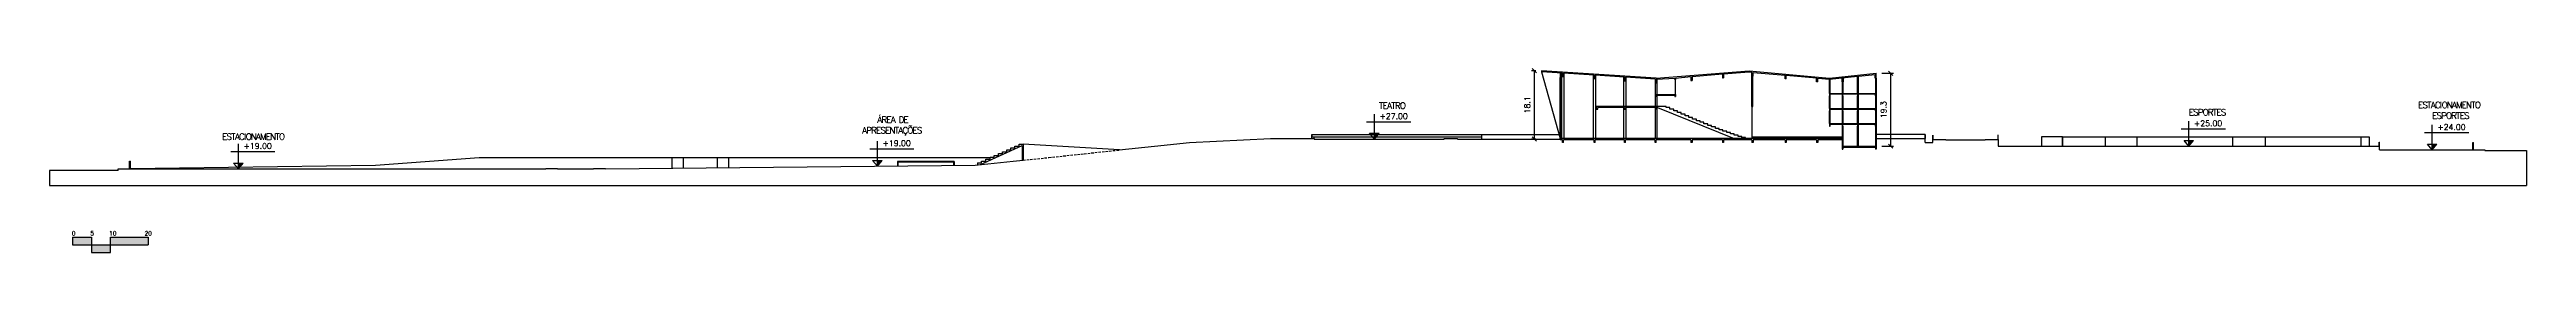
# Model space of a CAD drawing. Header units: millimetres. Extents: x 55520 to 96084, y -58491 to -49645.
# Drawn here: x 72816 to 73470, y -51038 to -50989 of the extents above; entities that cross this region are included whole.
import ezdxf
from ezdxf.enums import TextEntityAlignment as Align

# ---------------------------------------------------------------- set-up
doc = ezdxf.new("R2010")
doc.units = ezdxf.units.MM
doc.header["$PDMODE"] = 35
doc.linetypes.add('HIDDEN', pattern=[9.525, 6.35, -3.175])
for name, color, linetype in [('Alvenaria Corte', 30, 'Continuous'), ('Alvenaria Vista', 40, 'Continuous'), ('ARQ-COTAS', 1, 'Continuous'), ('ARQ-SÍMBOLOS', 2, 'Continuous'), ('ARQ-TEXTO2', 2, 'Continuous'), ('Cinza', 9, 'Continuous'), ('Esquadrias', 241, 'Continuous'), ('Linha Fina', 100, 'Continuous'), ('Pilares', 181, 'Continuous'), ('VPORTS', 7, 'Continuous')]:
    doc.layers.add(name, color=color, linetype=linetype)
doc.styles.add('ROMANS', font='romans.shx')
doc.styles.add('Romans_Anot', font='romans.shx')
doc.dimstyles.new('Escala 1-750', dxfattribs={"dimscale": 7.5, "dimtxt": 0.2, "dimasz": 0.15, "dimexe": 0.1, "dimexo": 0.2, "dimgap": 0.15, "dimtad": 1, "dimzin": 4, "dimdsep": 46, "dimtxsty": 'Romans_Anot', "dimblk": 'OBLIQUE', "dimcen": 0.25, "dimclrd": 256, "dimclre": 256, "dimclrt": 2, "dimadec": 0, "dimazin": 0, "dimtfac": 1, "dimtix": 1, "dimtmove": 2, "dimatfit": 3, "dimfxl": 1, "dimtfillclr": 256, "dimlwd": -1, "dimlwe": -1, "dimarcsym": 0})

# ---------------------------------------------------------------- blocks, each defined once
blk = doc.blocks.new('Escala')
at = {"layer": 'Linha Fina'}
h = blk.add_hatch(color=256, dxfattribs=at)
h.dxf.hatch_style = 1
h.paths.add_polyline_path([(40663.48, -39178.74), (40663.48, -39180.74), (40673.48, -39180.74), (40673.48, -39178.74)])
h.paths.add_polyline_path([(40663.48, -39182.74), (40663.48, -39180.74), (40658.48, -39180.74), (40658.48, -39182.74)])
h.paths.add_polyline_path([(40658.48, -39180.74), (40658.48, -39178.74), (40653.48, -39178.74), (40653.48, -39180.74)])
for p, q in [((40653.48, -39178.74), (40658.48, -39178.74)), ((40653.48, -39178.74), (40653.48, -39180.74)), ((40653.48, -39180.74), (40673.48, -39180.74)), ((40658.48, -39178.74), (40658.48, -39180.74)), ((40658.48, -39180.74), (40658.48, -39182.74)), ((40663.48, -39180.74), (40663.48, -39178.74)), ((40663.48, -39178.74), (40673.48, -39178.74)), ((40663.48, -39182.74), (40663.48, -39180.74)), ((40673.48, -39178.74), (40673.48, -39180.74)), ((40658.48, -39182.74), (40663.48, -39182.74))]:
    blk.add_line(p, q, dxfattribs=at)
at = {"layer": 'ARQ-TEXTO2', "attachment_point": 1, "style": 'ROMANS'}
for s, insert, char_height in [('0', (40653.28, -39177.13), 1.12), ('5', (40658.15, -39177.13), 1.12), ('10', (40663.14, -39177.13), 1.125), ('20', (40672.49, -39177.13), 1.125)]:
    blk.add_mtext(s, dxfattribs=dict(at, insert=insert, char_height=char_height))
blk = doc.blocks.new('Nível_Fachada')
at = {"layer": 'ARQ-SÍMBOLOS'}
h = blk.add_hatch(color=1, dxfattribs=at)
h.dxf.hatch_style = 1
h.paths.add_polyline_path([(0.167, 0.202), (0, 0.202), (0, 0)])
at = {"layer": 'ARQ-SÍMBOLOS', "color": 1}
for p, q in [((0, 0), (0, 0.884)), ((-0.271, 0.613), (1.29, 0.613)), ((-0.167, 0.202), (0.167, 0.202)), ((0, 0), (-0.167, 0.202)), ((0, 0), (0.167, 0.202))]:
    blk.add_line(p, q, dxfattribs=at)
at = {"layer": 'ARQ-TEXTO2', "style": 'ROMANS'}
blk.add_attdef('NIVEL-ACABADO', text='', height=0.2, dxfattribs=at).set_placement((0.182, 0.647), align=Align.BOTTOM_LEFT)
blk = doc.blocks.new('_Oblique')
at = {"color": 0, "linetype": 'ByBlock', "lineweight": -2}
blk.add_line((-0.5, -0.5), (0.5, 0.5), dxfattribs=at)
blk = doc.blocks.new('*D28')
at = {"layer": 'ARQ-COTAS', "transparency": 16777216}
for p, q in [((73208.53, -50989.82), (73207.41, -50989.82)), ((73208.16, -50989.82), (73208.16, -51007.92)), ((73208.53, -51007.92), (73207.41, -51007.92))]:
    blk.add_line(p, q, dxfattribs=at)
at = {"layer": 'Defpoints', "color": 0, "transparency": 16777216}
for p in [(73210.03, -50989.82), (73208.16, -51007.92), (73210.03, -51007.92)]:
    blk.add_point(p, dxfattribs=at)
at = {"layer": 'ARQ-COTAS', "transparency": 16777216, "xscale": 1.125, "yscale": 1.125, "zscale": 1.125}
for p, rotation in [((73208.16, -50989.82), 90), ((73208.16, -51007.92), 270)]:
    blk.add_blockref('_Oblique', p, dxfattribs=dict(at, rotation=rotation))
at = {"layer": 'ARQ-COTAS', "color": 2, "transparency": 16777216, "insert": (73206.29, -50998.87), "char_height": 1.5, "attachment_point": 5, "rotation": 90, "style": 'Romans_Anot'}
blk.add_mtext('18.1', dxfattribs=at)
blk = doc.blocks.new('*D29')
at = {"layer": 'ARQ-COTAS', "transparency": 16777216}
for p, q in [((73300.06, -50990.49), (73303.1, -50990.49)), ((73302.35, -50990.49), (73302.35, -51009.82)), ((73300.06, -51009.82), (73303.1, -51009.82))]:
    blk.add_line(p, q, dxfattribs=at)
at = {"layer": 'Defpoints', "color": 0, "transparency": 16777216}
for p in [(73298.56, -50990.49), (73298.56, -51009.82), (73302.35, -51009.82)]:
    blk.add_point(p, dxfattribs=at)
at = {"layer": 'ARQ-COTAS', "transparency": 16777216, "xscale": 1.125, "yscale": 1.125, "zscale": 1.125}
for p, rotation in [((73302.35, -50990.49), 90), ((73302.35, -51009.82), 270)]:
    blk.add_blockref('_Oblique', p, dxfattribs=dict(at, rotation=rotation))
at = {"layer": 'ARQ-COTAS', "color": 2, "transparency": 16777216, "insert": (73300.48, -51000.15), "char_height": 1.5, "attachment_point": 5, "rotation": 90, "style": 'Romans_Anot'}
blk.add_mtext('19.3', dxfattribs=at)

msp = doc.modelspace()

# ---------------------------------------------------------------- linework, layer by layer
at = {"layer": 'Alvenaria Corte'}
for p, q in [((73215.029, -50990.4), (73215.029, -50991.63)), ((73215.229, -50990.413), (73215.229, -50991.63)), ((73265.703, -50999.316), (73265.703, -50991.229)), ((73265.903, -50999.316), (73265.903, -50991.229)), ((73215.229, -50991.63), (73215.029, -50991.63)), ((73286.178, -50995.816), (73286.178, -50992.067)), ((73286.178, -50999.816), (73286.178, -50996.466)), ((73286.378, -50995.816), (73286.378, -50992.045)), ((73286.378, -50999.816), (73286.378, -50996.466)), ((73289.515, -50991.738), (73289.515, -50995.816)), ((73289.515, -50996.466), (73289.515, -50999.816)), ((73289.715, -50992.718), (73289.715, -50995.816)), ((73289.715, -50996.466), (73289.715, -50999.816)), ((73293.615, -50995.816), (73293.615, -50992.279)), ((73293.615, -50999.816), (73293.615, -50996.466)), ((73293.815, -50995.816), (73293.815, -50992.279)), ((73293.815, -50999.816), (73293.815, -50996.466)), ((73298.365, -50991.757), (73298.365, -50995.816)), ((73298.365, -50996.466), (73298.365, -50999.816)), ((73298.565, -50991.757), (73298.565, -50995.816)), ((73298.565, -50996.466), (73298.565, -50999.816)), ((73265.703, -50999.316), (73265.903, -50999.316)), ((73286.178, -51003.816), (73286.178, -51000.466)), ((73286.378, -51003.816), (73286.378, -51000.466)), ((73289.515, -51000.466), (73289.515, -51003.816)), ((73289.515, -51004.466), (73289.515, -51007.816)), ((73289.715, -51000.466), (73289.715, -51003.816)), ((73289.715, -51004.466), (73289.715, -51007.816)), ((73293.615, -51003.816), (73293.615, -51000.466)), ((73293.615, -51009.816), (73293.615, -51004.466)), ((73293.815, -51003.816), (73293.815, -51000.466)), ((73293.815, -51009.816), (73293.815, -51004.466)), ((73298.365, -51000.466), (73298.365, -51003.816)), ((73298.365, -51004.466), (73298.365, -51009.816)), ((73298.565, -51000.466), (73298.565, -51003.816)), ((73298.565, -51004.466), (73298.565, -51009.816)), ((73149.339, -51007.816), (73149.339, -51007.316)), ((73149.339, -51007.316), (73150.001, -51007.316)), ((73150.001, -51007.816), (73150.001, -51007.316)), ((73265.703, -51007.316), (73286.178, -51007.316)), ((73265.703, -51007.316), (73265.703, -51007.816)), ((73265.903, -51007.516), (73265.903, -51007.816)), ((73265.903, -51007.516), (73285.978, -51007.516)), ((73285.978, -51007.516), (73285.978, -51007.816)), ((73286.178, -51007.316), (73286.178, -51007.816)), ((73347.777, -51007.316), (73347.827, -51007.316)), ((73347.777, -51009.816), (73347.777, -51007.316)), ((73347.827, -51009.816), (73347.827, -51007.316)), ((73359.1, -51007.316), (73359.15, -51007.316)), ((73359.1, -51009.816), (73359.1, -51007.316)), ((73359.15, -51009.816), (73359.15, -51007.316)), ((73367.461, -51007.316), (73367.511, -51007.316)), ((73367.461, -51009.816), (73367.461, -51007.316)), ((73367.511, -51009.816), (73367.511, -51007.316)), ((73392.756, -51007.316), (73392.806, -51007.316)), ((73392.756, -51009.816), (73392.756, -51007.316)), ((73392.806, -51009.816), (73392.806, -51007.316)), ((73401.404, -51007.316), (73401.454, -51007.316)), ((73401.404, -51009.816), (73401.404, -51007.316)), ((73401.454, -51009.816), (73401.454, -51007.316)), ((73426.698, -51007.316), (73426.748, -51007.316)), ((73426.698, -51009.816), (73426.698, -51007.316)), ((73426.748, -51009.816), (73426.748, -51007.316)), ((73456.187, -51008.816), (73456.387, -51008.816)), ((73456.187, -51010.816), (73456.187, -51008.816)), ((73456.387, -51010.816), (73456.387, -51008.816)), ((72836.908, -51013.816), (72837.108, -51013.816)), ((72836.908, -51015.816), (72836.908, -51013.816)), ((72837.108, -51015.816), (72837.108, -51013.816)), ((72854.771, -51015.716), (72854.871, -51015.716)), ((72854.771, -51015.716), (72854.771, -51015.816)), ((72854.871, -51015.716), (72854.871, -51015.816))]:
    msp.add_line(p, q, dxfattribs=at)
at = {"layer": 'Alvenaria Vista'}
for p, q in [((73210.104, -50990.071), (73215.029, -51007.816)), ((73215.429, -51007.816), (73215.429, -50990.426)), ((73216.029, -51007.816), (73216.029, -50990.466)), ((73223.817, -51007.816), (73223.817, -50990.96)), ((73224.417, -51007.816), (73224.417, -50991)), ((73231.817, -50999.316), (73231.817, -50991.493)), ((73232.417, -50999.316), (73232.417, -50991.533)), ((73240.117, -50992.046), (73240.117, -51007.816)), ((73240.517, -50992.058), (73240.517, -50996.116)), ((73240.517, -50996.266), (73240.517, -50999.316)), ((73231.817, -51000.166), (73231.817, -50999.516)), ((73231.817, -51007.816), (73231.817, -51000.216)), ((73232.417, -51000.166), (73232.417, -50999.516)), ((73232.417, -51007.816), (73232.417, -51000.216)), ((73240.517, -50999.516), (73240.517, -51007.816)), ((73265.703, -50999.316), (73265.703, -51007.316)), ((73286.178, -51007.316), (73289.515, -51007.316))]:
    msp.add_line(p, q, dxfattribs=at)
at = {"layer": 'Cinza'}
for p, q in [((73149.389, -51006.716), (73214.724, -51006.716)), ((73150.001, -51007.316), (73194.168, -51007.316)), ((73194.168, -51006.716), (73194.168, -51007.916)), ((73311.435, -51006.716), (73298.565, -51006.716)), ((73359.15, -51007.316), (73367.461, -51007.316)), ((73392.806, -51007.316), (73401.404, -51007.316)), ((72833.9, -51015.816), (72836.908, -51015.772)), ((72980.194, -51012.816), (72980.194, -51015.637)), ((72983.197, -51012.816), (72983.197, -51015.606)), ((72992.231, -51012.816), (72992.231, -51015.514)), ((72995.202, -51012.816), (72995.202, -51015.483))]:
    msp.add_line(p, q, dxfattribs=at)
msp.add_lwpolyline([(72837.108, -51015.769), (72901.886, -51014.816), (72929.319, -51012.816), (73064.326, -51012.816)], dxfattribs=at)
at = {"layer": 'Esquadrias'}
for p, q in [((73215.029, -51007.816), (73215.029, -50991.63)), ((73215.079, -51007.816), (73215.079, -50991.63)), ((73245.465, -50996.116), (73245.465, -50992.148)), ((73245.515, -50996.116), (73245.515, -50992.148))]:
    msp.add_line(p, q, dxfattribs=at)
at = {"layer": 'Linha Fina'}
for p, q in [((73149.339, -51007.316), (73149.339, -51006.716)), ((73149.339, -51006.716), (73149.389, -51006.716)), ((73149.389, -51006.716), (73149.389, -51007.316)), ((73311.485, -51006.716), (73311.435, -51006.716)), ((73311.435, -51006.716), (73311.435, -51007.816)), ((73311.485, -51007.816), (73311.485, -51006.716)), ((73313.474, -51008.016), (73313.474, -51006.916)), ((73313.474, -51006.916), (73313.524, -51006.916)), ((73313.524, -51006.916), (73313.524, -51008.016)), ((73330.745, -51006.916), (73330.695, -51006.916)), ((73330.695, -51006.916), (73330.695, -51008.016)), ((73330.745, -51008.016), (73330.745, -51006.916)), ((73347.777, -51007.316), (73342.209, -51007.316)), ((73342.209, -51007.316), (73342.209, -51009.816)), ((73347.827, -51007.316), (73359.1, -51007.316)), ((73367.511, -51007.316), (73392.756, -51007.316)), ((73401.454, -51007.316), (73426.698, -51007.316)), ((73426.748, -51007.316), (73428.788, -51007.316)), ((73428.788, -51007.316), (73428.788, -51009.816)), ((73431.467, -51009.816), (73431.467, -51008.716)), ((73431.467, -51008.716), (73431.567, -51008.716)), ((73431.567, -51009.816), (73431.567, -51008.716))]:
    msp.add_line(p, q, dxfattribs=at)
at = {"layer": 'Pilares'}
for p, q in [((73240.417, -50991.816), (73210.029, -50989.816)), ((73210.029, -50989.816), (73210.104, -50990.071)), ((73215.579, -50990.436), (73210.104, -50990.071)), ((73215.579, -50990.436), (73215.579, -50991.466)), ((73223.967, -50990.97), (73215.879, -50990.456)), ((73215.879, -50990.456), (73215.879, -50991.466)), ((73223.967, -50990.97), (73223.967, -50992)), ((73231.967, -50991.503), (73224.267, -50990.99)), ((73240.417, -50991.816), (73264.915, -50989.816)), ((73245.515, -50991.748), (73249.565, -50991.379)), ((73249.565, -50991.379), (73249.565, -50992.379)), ((73249.865, -50991.353), (73257.865, -50990.669)), ((73249.865, -50991.353), (73249.865, -50992.379)), ((73257.865, -50990.669), (73257.865, -50991.669)), ((73258.165, -50990.644), (73264.914, -50990.067)), ((73258.165, -50990.644), (73258.165, -50991.669)), ((73264.914, -50990.067), (73265.703, -50990.215)), ((73264.915, -50989.816), (73286.178, -50991.816)), ((73265.703, -50991.229), (73265.703, -50990.215)), ((73266.003, -50991.229), (73265.703, -50991.229)), ((73266.003, -50991.229), (73266.003, -50990.243)), ((73266.003, -50990.243), (73274.465, -50990.951)), ((73274.465, -50991.965), (73274.465, -50990.951)), ((73274.765, -50990.979), (73282.765, -50991.72)), ((73274.765, -50991.965), (73274.765, -50990.979)), ((73286.178, -50991.816), (73298.565, -50990.492)), ((73286.18, -50992.067), (73293.565, -50991.293)), ((73293.565, -50992.279), (73293.565, -50991.293)), ((73293.865, -50991.26), (73298.265, -50990.776)), ((73293.865, -50992.279), (73293.865, -50991.26)), ((73298.265, -50991.757), (73298.265, -50990.771)), ((73298.565, -50991.757), (73298.565, -50990.492)), ((73215.879, -50991.466), (73215.579, -50991.466)), ((73231.967, -50991.503), (73231.967, -50992.533)), ((73232.267, -50992.533), (73231.967, -50992.533)), ((73240.167, -50992.05), (73232.267, -50991.523)), ((73232.267, -50991.523), (73232.267, -50992.533)), ((73240.167, -50992.05), (73240.167, -50993.066)), ((73240.467, -50993.066), (73240.167, -50993.066)), ((73240.217, -50996.116), (73245.515, -50996.116)), ((73240.217, -50996.116), (73240.217, -50996.616)), ((73240.417, -50996.616), (73240.217, -50996.616)), ((73240.417, -50996.266), (73245.315, -50996.266)), ((73240.417, -50996.616), (73240.417, -50996.266)), ((73240.467, -50992.062), (73245.315, -50991.766)), ((73240.467, -50992.062), (73240.467, -50993.066)), ((73245.315, -50992.148), (73245.315, -50991.766)), ((73245.515, -50992.148), (73245.315, -50992.148)), ((73245.315, -50996.266), (73245.315, -50996.616)), ((73245.315, -50996.616), (73245.515, -50996.616)), ((73245.515, -50991.748), (73245.515, -50992.148)), ((73245.515, -50996.116), (73245.515, -50996.616)), ((73249.565, -50992.379), (73249.865, -50992.379)), ((73257.865, -50991.669), (73258.165, -50991.669)), ((73274.765, -50991.965), (73274.465, -50991.965)), ((73282.765, -50992.734), (73282.765, -50991.72)), ((73283.065, -50992.734), (73282.765, -50992.734)), ((73283.065, -50991.747), (73286.18, -50992.067)), ((73283.065, -50992.734), (73283.065, -50991.747)), ((73286.178, -50995.816), (73298.565, -50995.816)), ((73286.178, -50995.816), (73286.178, -50996.466)), ((73286.178, -50996.466), (73286.378, -50996.466)), ((73286.378, -50995.966), (73289.515, -50995.966)), ((73286.378, -50996.466), (73286.378, -50995.966)), ((73289.515, -50995.966), (73289.515, -50996.466)), ((73289.515, -50996.466), (73289.715, -50996.466)), ((73289.565, -50992.718), (73289.565, -50991.732)), ((73289.565, -50992.718), (73289.865, -50992.718)), ((73289.715, -50996.466), (73289.715, -50995.966)), ((73289.715, -50995.966), (73293.615, -50995.966)), ((73289.865, -50992.718), (73289.865, -50991.704)), ((73293.565, -50992.279), (73293.865, -50992.279)), ((73293.615, -50995.966), (73293.615, -50996.466)), ((73293.615, -50996.466), (73293.815, -50996.466)), ((73293.815, -50995.966), (73298.365, -50995.966)), ((73293.815, -50996.466), (73293.815, -50995.966)), ((73298.265, -50991.757), (73298.565, -50991.757)), ((73298.365, -50996.466), (73298.365, -50995.966)), ((73298.565, -50996.466), (73298.365, -50996.466)), ((73298.565, -50995.816), (73298.565, -50996.466)), ((73298.565, -50995.816), (73298.565, -50996.466)), ((73243.015, -50999.316), (73224.64, -50999.316)), ((73224.64, -51000.016), (73224.64, -50999.316)), ((73224.64, -51000.016), (73224.94, -51000.016)), ((73224.94, -51000.016), (73224.94, -50999.516)), ((73231.967, -50999.516), (73224.94, -50999.516)), ((73231.967, -50999.516), (73231.967, -51000.016)), ((73231.967, -51000.016), (73232.267, -51000.016)), ((73240.217, -50999.516), (73232.267, -50999.516)), ((73232.267, -50999.516), (73232.267, -51000.016)), ((73240.217, -51000.016), (73240.217, -50999.516)), ((73240.417, -51000.016), (73240.217, -51000.016)), ((73240.77, -50999.516), (73240.417, -50999.516)), ((73240.417, -51000.016), (73240.417, -50999.516)), ((73240.77, -50999.516), (73260.95, -51007.816)), ((73243.015, -50999.586), (73243.015, -50999.316)), ((73244.015, -50999.586), (73243.015, -50999.586)), ((73244.015, -51000.036), (73244.015, -50999.586)), ((73245.015, -51000.036), (73244.015, -51000.036)), ((73245.015, -51000.486), (73245.015, -51000.036)), ((73246.015, -51000.486), (73245.015, -51000.486)), ((73246.015, -51000.926), (73246.015, -51000.486)), ((73247.015, -51000.926), (73246.015, -51000.926)), ((73247.015, -51001.366), (73247.015, -51000.926)), ((73248.015, -51001.366), (73247.015, -51001.366)), ((73248.015, -51001.796), (73248.015, -51001.366)), ((73249.015, -51001.796), (73248.015, -51001.796)), ((73249.015, -51002.226), (73249.015, -51001.796)), ((73250.015, -51002.226), (73249.015, -51002.226)), ((73250.015, -51002.656), (73250.015, -51002.226)), ((73251.015, -51002.656), (73250.015, -51002.656)), ((73251.015, -51003.076), (73251.015, -51002.656)), ((73252.015, -51003.076), (73251.015, -51003.076)), ((73252.015, -51003.486), (73252.015, -51003.076)), ((73253.015, -51003.486), (73252.015, -51003.486)), ((73253.015, -51003.896), (73253.015, -51003.486)), ((73254.015, -51003.896), (73253.015, -51003.896)), ((73254.015, -51004.296), (73254.015, -51003.896)), ((73255.015, -51004.296), (73254.015, -51004.296)), ((73255.015, -51004.696), (73255.015, -51004.296)), ((73286.178, -50999.816), (73298.565, -50999.816)), ((73286.178, -50999.816), (73286.178, -51000.466)), ((73286.178, -51000.466), (73286.378, -51000.466)), ((73286.178, -51003.816), (73298.565, -51003.816)), ((73286.178, -51003.816), (73286.178, -51004.466)), ((73286.178, -51004.466), (73286.378, -51004.466)), ((73286.378, -50999.966), (73289.515, -50999.966)), ((73286.378, -51000.466), (73286.378, -50999.966)), ((73286.378, -51003.966), (73289.515, -51003.966)), ((73286.378, -51004.466), (73286.378, -51003.966)), ((73289.515, -50999.966), (73289.515, -51000.466)), ((73289.515, -51000.466), (73289.715, -51000.466)), ((73289.515, -51003.966), (73289.515, -51004.466)), ((73289.515, -51004.466), (73289.715, -51004.466)), ((73289.715, -50999.966), (73293.615, -50999.966)), ((73289.715, -51000.466), (73289.715, -50999.966)), ((73289.715, -51003.966), (73293.615, -51003.966)), ((73289.715, -51004.466), (73289.715, -51003.966)), ((73293.615, -50999.966), (73293.615, -51000.466)), ((73293.615, -51000.466), (73293.815, -51000.466)), ((73293.615, -51003.966), (73293.615, -51004.466)), ((73293.615, -51004.466), (73293.815, -51004.466)), ((73293.815, -51000.466), (73293.815, -50999.966)), ((73293.815, -50999.966), (73298.365, -50999.966)), ((73293.815, -51004.466), (73293.815, -51003.966)), ((73293.815, -51003.966), (73298.365, -51003.966)), ((73298.365, -51000.466), (73298.365, -50999.966)), ((73298.565, -51000.466), (73298.365, -51000.466)), ((73298.365, -51004.466), (73298.365, -51003.966)), ((73298.565, -51004.466), (73298.365, -51004.466)), ((73298.565, -50999.816), (73298.565, -51000.466)), ((73298.565, -50999.816), (73298.565, -51000.466)), ((73298.565, -51003.816), (73298.565, -51004.466)), ((73061.777, -51014.688), (73072.804, -51009.668)), ((73068.725, -51011.269), (73068.725, -51010.769)), ((73068.725, -51010.769), (73069.813, -51010.769)), ((73069.813, -51010.769), (73069.813, -51010.269)), ((73069.813, -51010.269), (73070.897, -51010.269)), ((73070.897, -51010.269), (73070.897, -51009.769)), ((73070.897, -51009.769), (73071.977, -51009.769)), ((73071.977, -51009.769), (73071.977, -51009.269)), ((73071.977, -51009.269), (73073.054, -51009.269)), ((73072.804, -51009.668), (73072.804, -51013.568)), ((73073.054, -51009.269), (73073.054, -51013.541)), ((73098.493, -51010.814), (73073.054, -51009.269)), ((73138.452, -51007.816), (73150.001, -51007.816)), ((73150.001, -51007.816), (73150.001, -51007.916)), ((73150.001, -51007.916), (73184.359, -51007.916)), ((73184.359, -51007.916), (73184.359, -51007.816)), ((73184.359, -51007.816), (73187.85, -51007.816)), ((73187.85, -51007.916), (73187.85, -51007.816)), ((73187.85, -51007.916), (73215.029, -51007.916)), ((73215.029, -51007.916), (73215.029, -51007.816)), ((73289.715, -51007.816), (73215.029, -51007.816)), ((73215.029, -51007.816), (73215.029, -51008.116)), ((73215.579, -51008.116), (73215.029, -51008.116)), ((73215.579, -51008.816), (73215.579, -51008.116)), ((73215.879, -51008.816), (73215.579, -51008.816)), ((73215.879, -51008.816), (73215.879, -51008.116)), ((73223.967, -51008.116), (73215.879, -51008.116)), ((73223.967, -51008.816), (73223.967, -51008.116)), ((73224.267, -51008.816), (73223.967, -51008.816)), ((73231.967, -51008.116), (73224.267, -51008.116)), ((73224.267, -51008.816), (73224.267, -51008.116)), ((73231.967, -51008.816), (73231.967, -51008.116)), ((73232.267, -51008.816), (73231.967, -51008.816)), ((73232.267, -51008.816), (73232.267, -51008.116)), ((73240.067, -51008.116), (73232.267, -51008.116)), ((73240.067, -51008.816), (73240.067, -51008.116)), ((73240.367, -51008.816), (73240.067, -51008.816)), ((73240.367, -51008.816), (73240.367, -51008.116)), ((73249.565, -51008.116), (73240.367, -51008.116)), ((73249.565, -51008.116), (73249.565, -51008.816)), ((73249.865, -51008.816), (73249.565, -51008.816)), ((73257.865, -51008.116), (73249.865, -51008.116)), ((73249.865, -51008.116), (73249.865, -51008.816)), ((73256.015, -51004.696), (73255.015, -51004.696)), ((73256.015, -51005.086), (73256.015, -51004.696)), ((73257.015, -51005.086), (73256.015, -51005.086)), ((73257.015, -51005.466), (73257.015, -51005.086)), ((73258.015, -51005.466), (73257.015, -51005.466)), ((73257.865, -51008.116), (73257.865, -51008.816)), ((73258.165, -51008.816), (73257.865, -51008.816)), ((73258.015, -51005.836), (73258.015, -51005.466)), ((73259.015, -51005.836), (73258.015, -51005.836)), ((73258.165, -51008.116), (73258.165, -51008.816)), ((73265.703, -51008.116), (73258.165, -51008.116)), ((73259.015, -51006.196), (73259.015, -51005.836)), ((73260.015, -51006.196), (73259.015, -51006.196)), ((73260.015, -51006.546), (73260.015, -51006.196)), ((73261.015, -51006.546), (73260.015, -51006.546)), ((73261.015, -51006.886), (73261.015, -51006.546)), ((73262.015, -51006.886), (73261.015, -51006.886)), ((73262.015, -51007.216), (73262.015, -51006.886)), ((73263.015, -51007.216), (73262.015, -51007.216)), ((73263.015, -51007.526), (73263.015, -51007.216)), ((73264.015, -51007.526), (73263.015, -51007.526)), ((73264.015, -51007.816), (73264.015, -51007.526)), ((73265.703, -51008.116), (73265.703, -51008.816)), ((73266.003, -51008.816), (73265.703, -51008.816)), ((73274.465, -51008.116), (73266.003, -51008.116)), ((73266.003, -51008.116), (73266.003, -51008.816)), ((73274.465, -51008.116), (73274.465, -51008.816)), ((73274.765, -51008.816), (73274.465, -51008.816)), ((73274.765, -51008.116), (73274.765, -51008.816)), ((73282.765, -51008.116), (73274.765, -51008.116)), ((73282.765, -51008.116), (73282.765, -51008.816)), ((73283.065, -51008.816), (73282.765, -51008.816)), ((73283.065, -51008.116), (73283.065, -51008.816)), ((73289.515, -51008.116), (73283.065, -51008.116)), ((73289.515, -51008.116), (73289.515, -51010.616)), ((73289.515, -51010.616), (73289.715, -51010.616)), ((73289.715, -51007.816), (73289.715, -51009.816)), ((73289.715, -51009.816), (73298.565, -51009.816)), ((73289.715, -51010.116), (73289.715, -51010.616)), ((73289.715, -51010.116), (73298.365, -51010.116)), ((73298.365, -51010.116), (73298.365, -51010.616)), ((73298.565, -51010.616), (73298.365, -51010.616)), ((73298.565, -51007.816), (73311.485, -51007.816)), ((73298.565, -51009.816), (73298.565, -51010.616)), ((73311.485, -51008.816), (73311.485, -51007.816)), ((73311.485, -51008.816), (73313.474, -51008.816)), ((73313.474, -51008.816), (73313.474, -51008.016)), ((73313.474, -51008.016), (73316.976, -51008.016)), ((73316.976, -51008.116), (73316.976, -51008.016)), ((73316.976, -51008.116), (73327.338, -51008.116)), ((73327.338, -51008.116), (73327.338, -51008.016)), ((73327.338, -51008.016), (73330.745, -51008.016)), ((73330.745, -51008.016), (73330.745, -51009.816)), ((73330.745, -51009.816), (73431.567, -51009.816)), ((73431.567, -51010.816), (73431.567, -51009.816)), ((73431.567, -51010.816), (73459.402, -51010.816)), ((73459.402, -51010.816), (73459.402, -51010.916)), ((73459.402, -51010.916), (73470.397, -51010.916)), ((73470.397, -51010.916), (73470.397, -51020.226)), ((72833.9, -51016.226), (72815.737, -51016.226)), ((72815.737, -51016.226), (72815.737, -51020.226)), ((72833.9, -51015.816), (72946.912, -51015.816)), ((72833.9, -51016.226), (72833.9, -51015.816)), ((72946.912, -51015.716), (72950.01, -51015.716)), ((72946.912, -51015.816), (72946.912, -51015.716)), ((72950.01, -51015.816), (72950.01, -51015.716)), ((72950.01, -51015.816), (72959.465, -51015.816)), ((72959.465, -51015.716), (72962.723, -51015.716)), ((72959.465, -51015.816), (72959.465, -51015.716)), ((72962.723, -51015.816), (73060.42, -51014.816)), ((72962.723, -51015.816), (72962.723, -51015.716)), ((73039.828, -51013.873), (73039.828, -51015.027)), ((73054.826, -51013.873), (73039.828, -51013.873)), ((73054.676, -51014.023), (73039.978, -51014.023)), ((73039.978, -51014.023), (73039.978, -51015.025)), ((73054.676, -51014.023), (73054.676, -51014.875)), ((73054.826, -51013.873), (73054.826, -51014.873)), ((73060.967, -51014.269), (73060.967, -51014.769)), ((73060.967, -51014.269), (73062.093, -51014.269)), ((73062.093, -51014.269), (73062.093, -51013.769)), ((73062.093, -51013.769), (73063.213, -51013.769)), ((73063.213, -51013.769), (73063.213, -51013.269)), ((73063.213, -51013.269), (73064.326, -51013.269)), ((73064.326, -51013.269), (73064.326, -51012.769)), ((73064.326, -51012.769), (73065.434, -51012.769)), ((73065.434, -51012.769), (73065.434, -51012.269)), ((73065.434, -51012.269), (73066.536, -51012.269)), ((73066.536, -51012.269), (73066.536, -51011.769)), ((73066.536, -51011.769), (73067.633, -51011.769)), ((73067.633, -51011.769), (73067.633, -51011.269)), ((73067.633, -51011.269), (73068.725, -51011.269)), ((72815.737, -51020.226), (73470.397, -51020.226))]:
    msp.add_line(p, q, dxfattribs=at)
for points in [[(73224.267, -50990.99), (73224.267, -50992), (73223.967, -50992)], [(73098.475, -51010.816), (73107.77, -51009.816), (73117.066, -51008.816), (73138.452, -51007.816)], [(73060.42, -51014.824), (73070.471, -51013.816), (73073.054, -51013.541)]]:
    msp.add_lwpolyline(points, dxfattribs=at)
at = {"layer": 'Pilares', "color": 1, "linetype": 'HIDDEN', "ltscale": 0.1}
msp.add_lwpolyline([(73073.054, -51013.541), (73079.884, -51012.816), (73089.179, -51011.816), (73098.493, -51010.814)], dxfattribs=at)

# ---------------------------------------------------------------- block references
at = {"layer": 'ARQ-SÍMBOLOS', "xscale": 7.5, "yscale": 7.5, "zscale": 7.5}
for p, values in [((73165.89, -51007.916), {'NIVEL-ACABADO': '+27.00 '}), ((73381.156, -51009.816), {'NIVEL-ACABADO': '+25.00 '}), ((73445.484, -51010.816), {'NIVEL-ACABADO': '+24.00 '}), ((72865.652, -51015.816), {'NIVEL-ACABADO': '+19.00 '}), ((73034.536, -51015.081), {'NIVEL-ACABADO': '+19.00 '})]:
    msp.add_blockref('Nível_Fachada', p, dxfattribs=at).add_auto_attribs(values)
at = {"layer": 'VPORTS'}
msp.add_blockref('Escala', (32168.361, -11855.227), dxfattribs=at)

# ---------------------------------------------------------------- texts
at = {"layer": 'ARQ-TEXTO2', "char_height": 1.68413, "width": 14.22, "attachment_point": 1, "style": 'ROMANS'}
for s, insert in [('\\pi2.44656;{\\T0.85;ÁREA DE \\P\\pi-1.57531;APRESENTAÇÕES}', (73032.074, -51001.949)), ('\\pi3.3207;{\\T0.85;TEATRO}', (73163.789, -50998.218)), ('\\pi1.88518;{\\T0.85;ESPORTES}', (73379.246, -50999.977)), ('\\pi-1.84196;{\\T0.85;ESTACIONAMENTO \\P\\pi1.88518;ESPORTES}', (73443.574, -50998.043)), ('\\pi-1.84196;{\\T0.85;ESTACIONAMENTO}', (72863.19, -51006.437))]:
    msp.add_mtext(s, dxfattribs=dict(at, insert=insert))

# ---------------------------------------------------------------- dimensions: what is measured, and where the dimension line sits
at = {"layer": 'ARQ-COTAS'}
for base, p1, p2, text, picture, middle in [((73208.16, -51007.916), (73210.029, -50989.816), (73210.029, -51007.916), '18.1', '*D28', (73206.285, -50998.866)), ((73302.355, -51009.816), (73298.565, -50990.492), (73298.565, -51009.816), '19.3', '*D29', (73300.48, -51000.154))]:
    dim = msp.add_linear_dim(base=base, p1=p1, p2=p2, angle=90, text=text, dimstyle='Escala 1-750', dxfattribs=at)
    dim.commit()
    dim.dimension.update_dxf_attribs({"geometry": picture, "text_midpoint": middle})

doc.saveas('drawing.dxf')
